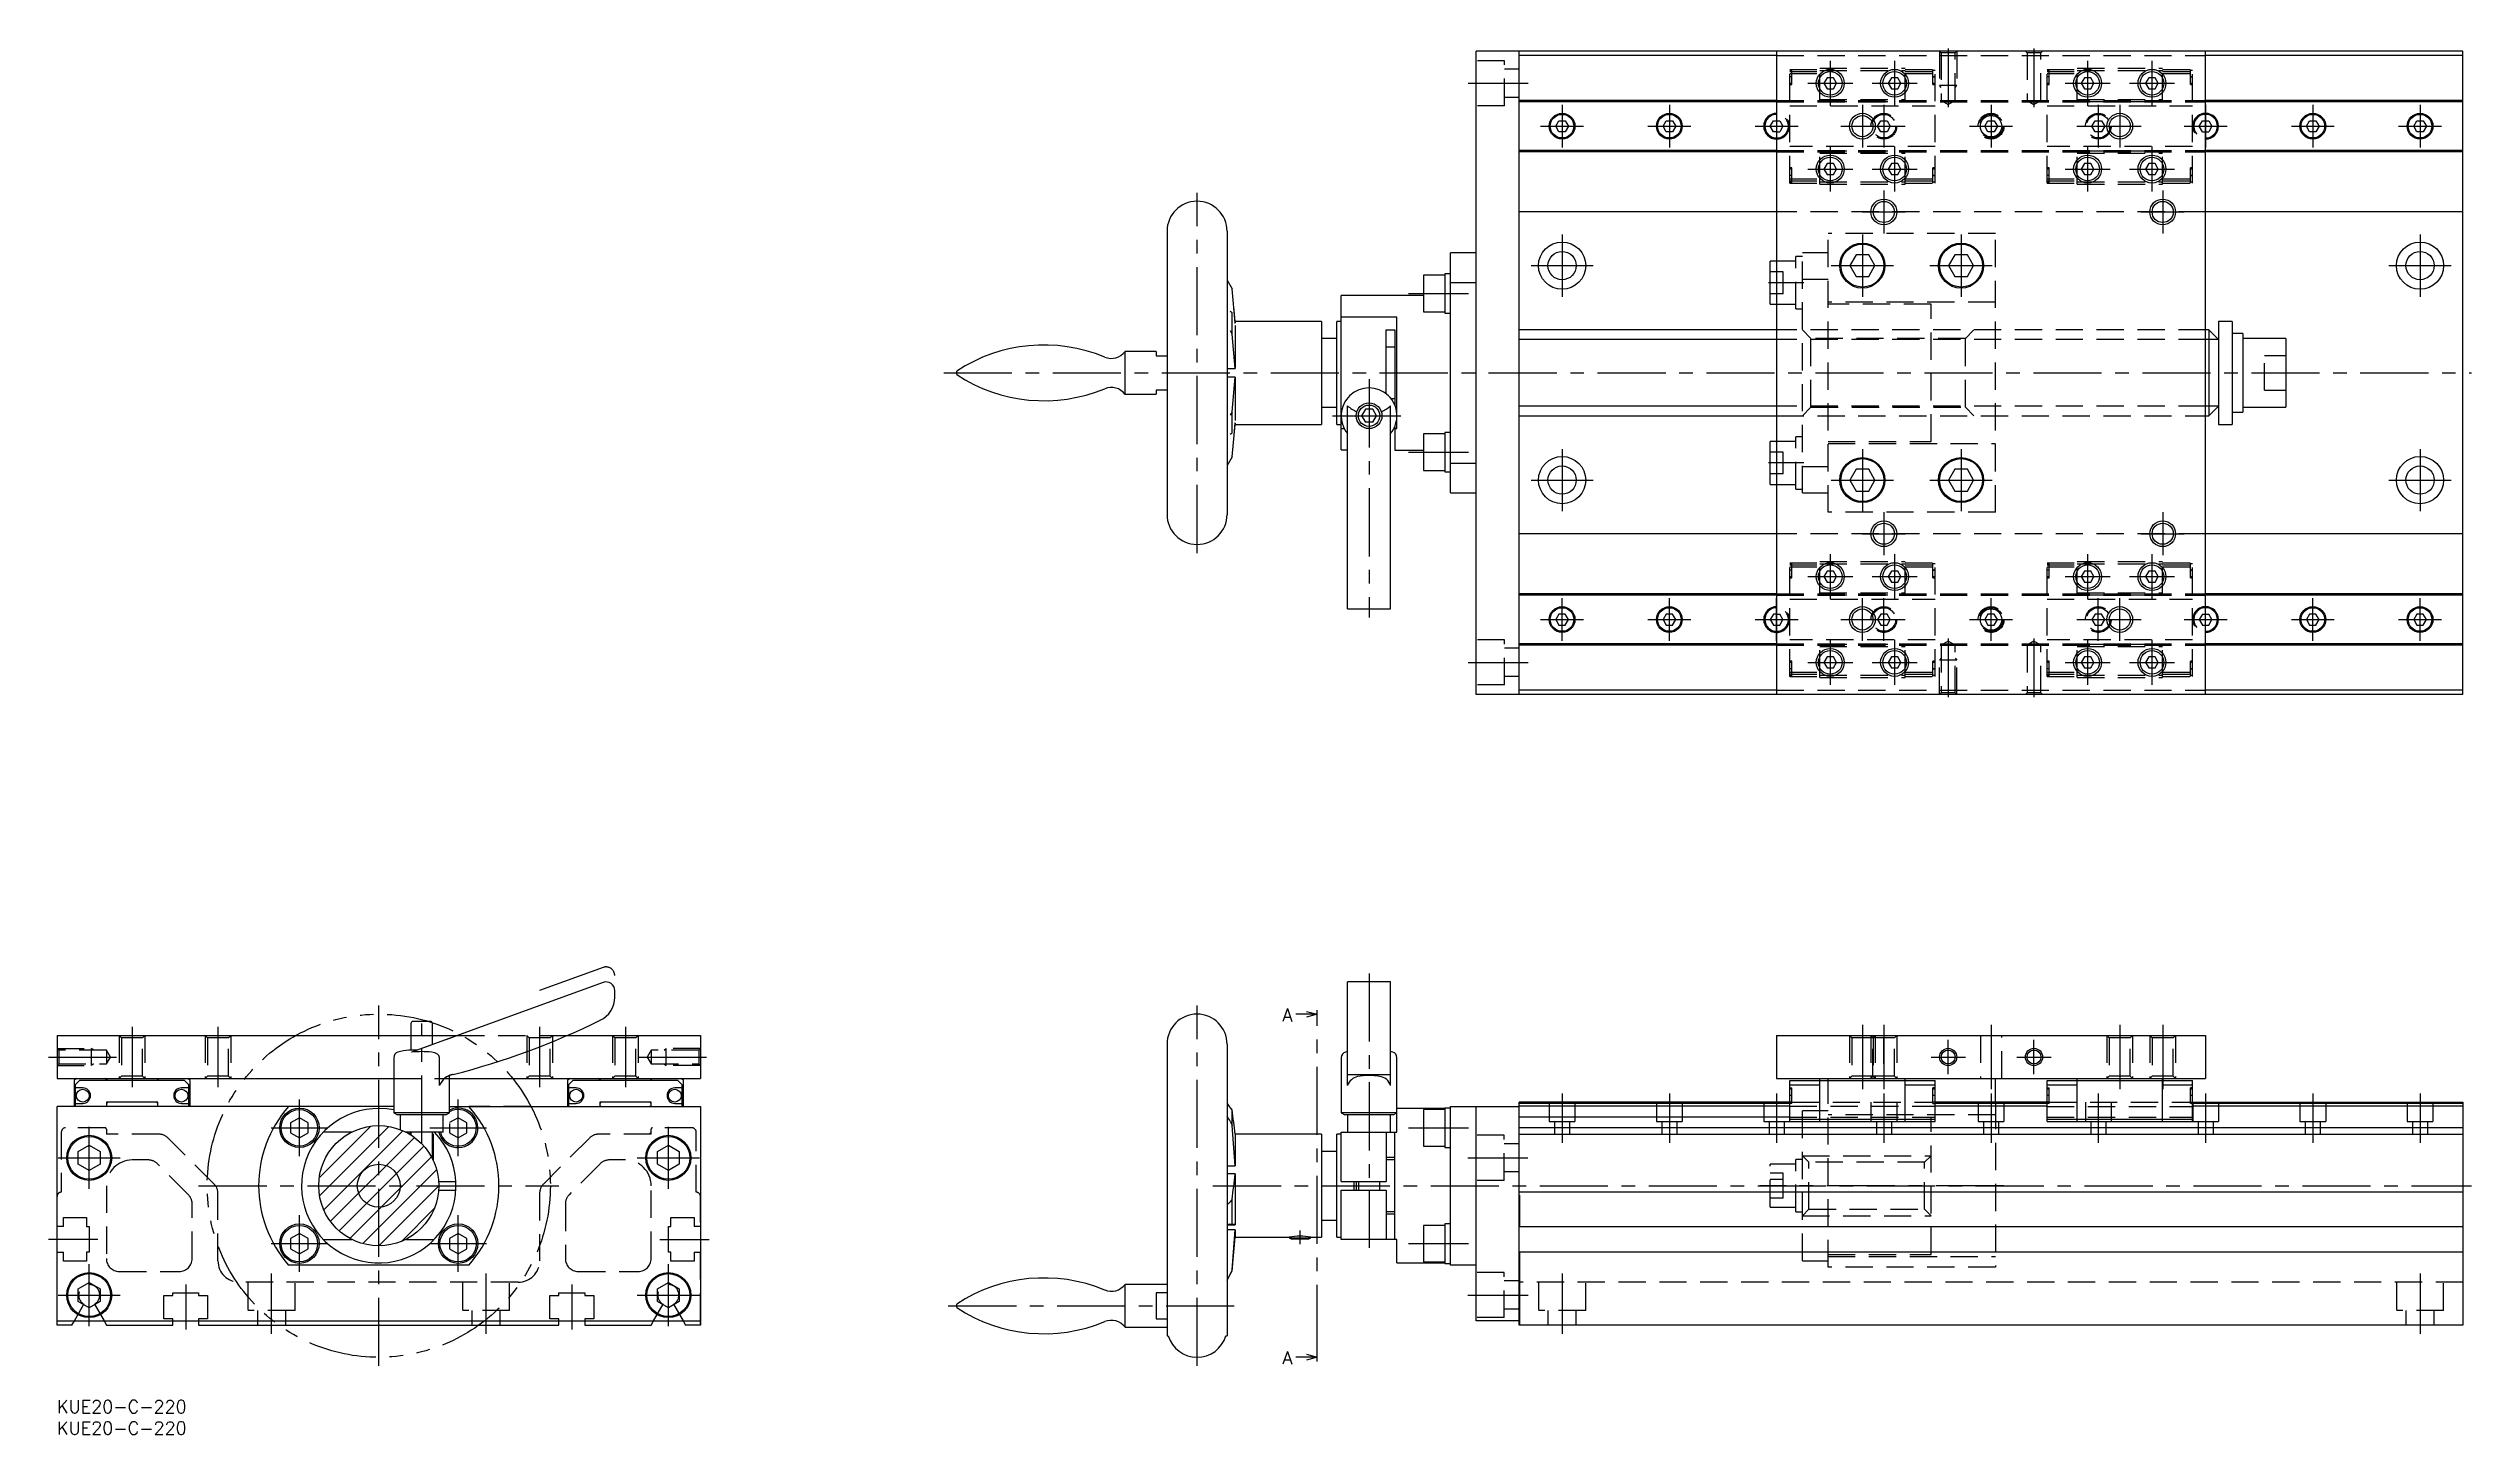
# Model space of a CAD drawing. Extents: x -2 to 563, y -8 to 315.
import ezdxf

# ---------------------------------------------------------------- set-up
doc = ezdxf.new("R2010")
doc.units = 0
doc.header["$LTSCALE"] = 0.5
for name, pattern in [('CENTER', [50.8, 31.75, -6.35, 6.35, -6.35]), ('DASHED', [19.05, 12.7, -6.35]), ('PHANTOM', [63.5, 31.75, -6.35, 6.35, -6.35, 6.35, -6.35])]:
    doc.linetypes.add(name, pattern=pattern)
for name, color, linetype in [('MSM_CENTER', 1, 'CENTER'), ('MSM_CONTINUOUS', 7, 'CONTINUOUS'), ('MSM_DASHED', 4, 'DASHED'), ('MSM_IMAGINARY', 6, 'PHANTOM'), ('MSM_NARROW', 5, 'CONTINUOUS'), ('MSM_PART_NUMBER', 7, 'CONTINUOUS')]:
    doc.layers.add(name, color=color, linetype=linetype)
doc.styles.get("Standard").update_dxf_attribs({"font": 'txt.shx', "height": 3, "bigfont": 'bigfont.shx'})

msp = doc.modelspace()

# ---------------------------------------------------------------- texts
at = {"layer": 'MSM_PART_NUMBER'}
for p in [(285.65, 88.31), (285.65, 8.38)]:
    msp.add_text('A', height=3, dxfattribs=at).set_placement(p)

# ---------------------------------------------------------------- blocks, each defined once
blk = doc.blocks.new('*U6')
at = {"layer": 'MSM_PART_NUMBER'}
blk.add_text('KUE20-C-220', height=3, dxfattribs=at).set_placement((0, -3))
blk = doc.blocks.new('*U7')
at = {"layer": 'MSM_PART_NUMBER'}
blk.add_text('KUE20-C-220', height=3, dxfattribs=at).set_placement((0, -8))

# ---------------------------------------------------------------- linework, layer by layer
at = {"layer": 'MSM_CENTER'}
for p, q in [((413.35, 312.23), (413.35, 301.73)), ((428.35, 312.23), (428.35, 301.73)), ((440.85, 315.1), (440.85, 301.42)), ((460.85, 315.1), (460.85, 301.42)), ((473.35, 312.23), (473.35, 301.73)), ((488.35, 312.23), (488.35, 301.73)), ((328.92, 306.98), (342.92, 306.98)), ((404.42, 308.48), (403.87, 308.48)), ((408.1, 306.98), (418.6, 306.98)), ((423.1, 306.98), (433.6, 306.98)), ((437.82, 308.48), (437.27, 308.48)), ((464.42, 308.48), (463.87, 308.48)), ((468.1, 306.98), (478.6, 306.98)), ((483.1, 306.98), (493.6, 306.98)), ((497.82, 308.48), (497.27, 308.48)), ((350.85, 301.98), (350.85, 291.98)), ((375.85, 301.98), (375.85, 291.98)), ((400.85, 301.98), (400.85, 291.98)), ((420.85, 301.98), (420.85, 291.98)), ((425.85, 301.98), (425.85, 291.98)), ((450.85, 301.98), (450.85, 291.98)), ((475.85, 301.98), (475.85, 291.98)), ((480.85, 301.98), (480.85, 291.98)), ((500.85, 301.98), (500.85, 291.98)), ((525.85, 301.98), (525.85, 291.98)), ((550.85, 301.98), (550.85, 291.98)), ((345.85, 296.98), (355.85, 296.98)), ((370.85, 296.98), (380.85, 296.98)), ((395.85, 296.98), (405.85, 296.98)), ((415.85, 296.98), (430.85, 296.98)), ((445.85, 296.98), (455.85, 296.98)), ((470.85, 296.98), (485.85, 296.98)), ((495.85, 296.98), (505.85, 296.98)), ((520.85, 296.98), (530.85, 296.98)), ((545.85, 296.98), (555.85, 296.98)), ((413.35, 292.23), (413.35, 281.73)), ((428.35, 292.23), (428.35, 281.73)), ((473.35, 292.23), (473.35, 281.73)), ((488.35, 292.23), (488.35, 281.73)), ((404.42, 285.48), (403.87, 285.48)), ((408.1, 286.98), (418.6, 286.98)), ((423.1, 286.98), (433.6, 286.98)), ((437.82, 285.48), (437.27, 285.48)), ((464.42, 285.48), (463.87, 285.48)), ((468.1, 286.98), (478.6, 286.98)), ((483.1, 286.98), (493.6, 286.98)), ((497.82, 285.48), (497.27, 285.48)), ((265.75, 197.48), (265.75, 281.48)), ((420.85, 276.98), (430.85, 276.98)), ((425.85, 281.98), (425.85, 271.98)), ((485.85, 276.98), (495.85, 276.98)), ((490.85, 281.98), (490.85, 271.98)), ((350.85, 271.73), (350.85, 257.23)), ((420.85, 271.73), (420.85, 257.23)), ((443.85, 271.73), (443.85, 257.23)), ((550.85, 271.73), (550.85, 257.23)), ((343.6, 264.48), (358.1, 264.48)), ((407.22, 260.48), (398.97, 260.48)), ((413.6, 264.48), (428.1, 264.48)), ((436.6, 264.48), (451.1, 264.48)), ((543.6, 264.48), (558.1, 264.48)), ((315.02, 257.98), (329.02, 257.98)), ((206.72, 239.48), (562.85, 239.48)), ((305.85, 237.98), (305.85, 182.48)), ((297.35, 229.48), (314.35, 229.48)), ((315.02, 220.98), (329.02, 220.98)), ((350.85, 221.73), (350.85, 207.23)), ((420.85, 221.73), (420.85, 207.23)), ((443.85, 221.73), (443.85, 207.23)), ((550.85, 221.73), (550.85, 207.23)), ((407.22, 218.48), (398.97, 218.48)), ((343.6, 214.48), (358.1, 214.48)), ((413.6, 214.48), (428.1, 214.48)), ((436.6, 214.48), (451.1, 214.48)), ((543.6, 214.48), (558.1, 214.48)), ((425.85, 206.98), (425.85, 196.98)), ((490.85, 206.98), (490.85, 196.98)), ((420.85, 201.98), (430.85, 201.98)), ((485.85, 201.98), (495.85, 201.98)), ((404.42, 193.48), (403.87, 193.48)), ((413.35, 197.23), (413.35, 186.73)), ((428.35, 197.23), (428.35, 186.73)), ((437.82, 193.48), (437.27, 193.48)), ((464.42, 193.48), (463.87, 193.48)), ((473.35, 197.23), (473.35, 186.73)), ((488.35, 197.23), (488.35, 186.73)), ((497.82, 193.48), (497.27, 193.48)), ((350.85, 176.98), (350.85, 186.98)), ((375.85, 176.98), (375.85, 186.98)), ((400.85, 176.98), (400.85, 186.98)), ((408.1, 191.98), (418.6, 191.98)), ((420.85, 176.98), (420.85, 186.98)), ((423.1, 191.98), (433.6, 191.98)), ((425.85, 176.98), (425.85, 186.98)), ((450.85, 176.98), (450.85, 186.98)), ((468.1, 191.98), (478.6, 191.98)), ((475.85, 176.98), (475.85, 186.98)), ((480.85, 176.98), (480.85, 186.98)), ((483.1, 191.98), (493.6, 191.98)), ((500.85, 176.98), (500.85, 186.98)), ((525.85, 176.98), (525.85, 186.98)), ((550.85, 176.98), (550.85, 186.98)), ((345.85, 181.98), (355.85, 181.98)), ((370.85, 181.98), (380.85, 181.98)), ((395.85, 181.98), (405.85, 181.98)), ((415.85, 181.98), (430.85, 181.98)), ((445.85, 181.98), (455.85, 181.98)), ((470.85, 181.98), (485.85, 181.98)), ((495.85, 181.98), (505.85, 181.98)), ((520.85, 181.98), (530.85, 181.98)), ((545.85, 181.98), (555.85, 181.98)), ((413.35, 177.23), (413.35, 166.73)), ((428.35, 177.23), (428.35, 166.73)), ((440.85, 177.53), (440.85, 163.86)), ((460.85, 177.53), (460.85, 163.86)), ((473.35, 177.23), (473.35, 166.73)), ((488.35, 177.23), (488.35, 166.73)), ((328.92, 171.98), (342.92, 171.98)), ((404.42, 170.48), (403.87, 170.48)), ((408.1, 171.98), (418.6, 171.98)), ((423.1, 171.98), (433.6, 171.98)), ((437.82, 170.48), (437.27, 170.48)), ((464.42, 170.48), (463.87, 170.48)), ((468.1, 171.98), (478.6, 171.98)), ((483.1, 171.98), (493.6, 171.98)), ((497.82, 170.48), (497.27, 170.48)), ((305.85, 99.5), (305.85, 35.5)), ((75, 8), (75, 92)), ((265.75, 8), (265.75, 92)), ((17.5, 87), (17.5, 73)), ((37.5, 87), (37.5, 73)), ((85, 59.8), (85, 87.8)), ((112.5, 87), (112.5, 73)), ((132.5, 87), (132.5, 73)), ((293.75, 11.04), (293.75, 88.96)), ((420.85, 87.5), (420.85, 72.5)), ((425.85, 87.5), (425.85, 72.5)), ((450.85, 87.5), (450.85, 72.5)), ((480.85, 87.5), (480.85, 72.5)), ((490.85, 87.5), (490.85, 72.5)), ((-2, 80), (14.44, 80)), ((135.56, 80), (152, 80)), ((436.85, 80), (444.85, 80)), ((440.85, 76), (440.85, 84)), ((456.85, 80), (464.85, 80)), ((460.85, 76), (460.85, 84)), ((56.5, 56.9), (56.5, 70.1)), ((93.5, 56.9), (93.5, 70.1)), ((350.85, 71.5), (350.85, 60)), ((375.85, 71.5), (375.85, 60)), ((400.85, 71.5), (400.85, 60)), ((404.42, 71), (403.87, 71)), ((425.85, 71.5), (425.85, 60)), ((437.82, 71), (437.27, 71)), ((450.85, 71.5), (450.85, 60)), ((464.42, 71), (463.87, 71)), ((475.85, 71.5), (475.85, 60)), ((497.82, 71), (497.27, 71)), ((500.85, 71.5), (500.85, 60)), ((525.85, 71.5), (525.85, 60)), ((550.85, 71.5), (550.85, 60)), ((7.5, 49.25), (7.5, 63.75)), ((49.9, 63.5), (63.1, 63.5)), ((86.9, 63.5), (100.1, 63.5)), ((142.5, 49.25), (142.5, 63.75)), ((315.02, 63.5), (329.02, 63.5)), ((0.25, 56.5), (14.75, 56.5)), ((135.25, 56.5), (149.75, 56.5)), ((328.85, 56.5), (342.85, 56.5)), ((33, 50), (117, 50)), ((269.45, 50), (562.85, 50)), ((453.85, 50), (396.97, 50)), ((56.5, 29.9), (56.5, 43.1)), ((93.5, 29.9), (93.5, 43.1)), ((9.5, 37.5), (-2, 37.5)), ((49.9, 36.5), (63.1, 36.5)), ((86.9, 36.5), (100.1, 36.5)), ((140.5, 37.5), (152, 37.5)), ((289.75, 36.37), (289.75, 39.53)), ((315.02, 36.5), (329.02, 36.5)), ((7.5, 17.25), (7.5, 31.75)), ((50, 15.5), (50, 29.5)), ((100, 15.5), (100, 29.5)), ((142.5, 17.25), (142.5, 31.75)), ((350.85, 29.5), (350.85, 15.5)), ((550.85, 29.5), (550.85, 15.5)), ((0.25, 24.5), (14.75, 24.5)), ((30, 27), (30, 16.5)), ((120, 27), (120, 16.5)), ((135.25, 24.5), (149.75, 24.5)), ((328.85, 24.5), (342.9, 24.5)), ((207.75, 22), (274.75, 22))]:
    msp.add_line(p, q, dxfattribs=at)
at = {"layer": 'MSM_CONTINUOUS'}
for p, q in [((330.85, 164.48), (330.85, 314.48)), ((340.85, 314.48), (330.85, 314.48)), ((340.85, 164.48), (340.85, 314.48)), ((340.85, 314.43), (340.9, 314.43)), ((400.85, 313.48), (340.85, 313.48)), ((560.85, 314.48), (340.9, 314.48)), ((340.9, 314.48), (340.9, 314.43)), ((400.85, 314.48), (400.85, 164.48)), ((500.85, 164.48), (500.85, 314.48)), ((560.85, 313.48), (500.85, 313.48)), ((560.85, 164.48), (560.85, 314.48)), ((412.61, 308.26), (411.87, 306.98)), ((411.87, 306.98), (412.61, 305.7)), ((414.09, 308.26), (412.61, 308.26)), ((412.61, 305.7), (414.09, 305.7)), ((414.83, 306.98), (414.09, 308.26)), ((414.09, 305.7), (414.83, 306.98)), ((427.61, 308.26), (426.87, 306.98)), ((426.87, 306.98), (427.61, 305.7)), ((429.09, 308.26), (427.61, 308.26)), ((427.61, 305.7), (429.09, 305.7)), ((429.83, 306.98), (429.09, 308.26)), ((429.09, 305.7), (429.83, 306.98)), ((472.61, 308.26), (471.87, 306.98)), ((471.87, 306.98), (472.61, 305.7)), ((474.09, 308.26), (472.61, 308.26)), ((472.61, 305.7), (474.09, 305.7)), ((474.83, 306.98), (474.09, 308.26)), ((474.09, 305.7), (474.83, 306.98)), ((487.61, 308.26), (486.87, 306.98)), ((486.87, 306.98), (487.61, 305.7)), ((489.09, 308.26), (487.61, 308.26)), ((487.61, 305.7), (489.09, 305.7)), ((489.83, 306.98), (489.09, 308.26)), ((489.09, 305.7), (489.83, 306.98)), ((400.85, 302.98), (340.85, 302.98)), ((400.85, 302.68), (340.85, 302.68)), ((560.85, 302.98), (500.85, 302.98)), ((560.8, 302.68), (500.85, 302.68)), ((560.8, 290.98), (560.8, 302.98)), ((349.37, 296.98), (350.11, 298.26)), ((350.11, 295.7), (349.37, 296.98)), ((350.11, 298.26), (351.59, 298.26)), ((351.59, 295.7), (350.11, 295.7)), ((351.59, 298.26), (352.33, 296.98)), ((352.33, 296.98), (351.59, 295.7)), ((374.37, 296.98), (375.11, 298.26)), ((375.11, 295.7), (374.37, 296.98)), ((375.11, 298.26), (376.59, 298.26)), ((376.59, 295.7), (375.11, 295.7)), ((376.59, 298.26), (377.33, 296.98)), ((377.33, 296.98), (376.59, 295.7)), ((399.37, 296.98), (400.11, 298.26)), ((400.11, 295.7), (399.37, 296.98)), ((400.11, 298.26), (400.85, 298.26)), ((400.85, 295.7), (400.11, 295.7)), ((449.37, 296.98), (450.11, 298.26)), ((450.11, 295.7), (449.37, 296.98)), ((450.11, 298.26), (451.59, 298.26)), ((451.59, 295.7), (450.11, 295.7)), ((451.59, 298.26), (452.33, 296.98)), ((452.33, 296.98), (451.59, 295.7)), ((500.85, 298.26), (501.59, 298.26)), ((500.85, 295.7), (501.59, 295.7)), ((501.59, 298.26), (502.33, 296.98)), ((502.33, 296.98), (501.59, 295.7)), ((524.37, 296.98), (525.11, 298.26)), ((525.11, 295.7), (524.37, 296.98)), ((525.11, 298.26), (526.59, 298.26)), ((526.59, 295.7), (525.11, 295.7)), ((526.59, 298.26), (527.33, 296.98)), ((527.33, 296.98), (526.59, 295.7)), ((549.37, 296.98), (550.11, 298.26)), ((550.11, 295.7), (549.37, 296.98)), ((550.11, 298.26), (551.59, 298.26)), ((551.59, 295.7), (550.11, 295.7)), ((551.59, 298.26), (552.33, 296.98)), ((552.33, 296.98), (551.59, 295.7)), ((400.85, 291.28), (340.85, 291.28)), ((400.85, 290.98), (340.85, 290.98)), ((412.61, 288.26), (411.87, 286.98)), ((414.09, 288.26), (412.61, 288.26)), ((414.83, 286.98), (414.09, 288.26)), ((427.61, 288.26), (426.87, 286.98)), ((429.09, 288.26), (427.61, 288.26)), ((429.83, 286.98), (429.09, 288.26)), ((472.61, 288.26), (471.87, 286.98)), ((474.09, 288.26), (472.61, 288.26)), ((474.83, 286.98), (474.09, 288.26)), ((487.61, 288.26), (486.87, 286.98)), ((489.09, 288.26), (487.61, 288.26)), ((489.83, 286.98), (489.09, 288.26)), ((560.8, 291.28), (500.85, 291.28)), ((560.8, 290.98), (500.85, 290.98)), ((411.87, 286.98), (412.61, 285.7)), ((412.61, 285.7), (414.09, 285.7)), ((414.09, 285.7), (414.83, 286.98)), ((426.87, 286.98), (427.61, 285.7)), ((427.61, 285.7), (429.09, 285.7)), ((429.09, 285.7), (429.83, 286.98)), ((471.87, 286.98), (472.61, 285.7)), ((472.61, 285.7), (474.09, 285.7)), ((474.09, 285.7), (474.83, 286.98)), ((486.87, 286.98), (487.61, 285.7)), ((487.61, 285.7), (489.09, 285.7)), ((489.09, 285.7), (489.83, 286.98)), ((400.85, 276.98), (340.85, 276.98)), ((560.85, 276.98), (500.85, 276.98)), ((258.75, 272.48), (258.75, 206.48)), ((272.75, 272.48), (272.75, 206.48)), ((330.85, 267.48), (324.85, 267.48)), ((324.85, 211.48), (324.85, 267.48)), ((419.38, 267.02), (417.92, 264.48)), ((422.32, 267.02), (419.38, 267.02)), ((423.78, 264.48), (422.32, 267.02)), ((442.38, 267.02), (440.92, 264.48)), ((445.32, 267.02), (442.38, 267.02)), ((446.78, 264.48), (445.32, 267.02)), ((272.75, 261.08), (273.93, 259.08)), ((318.55, 262.23), (318.55, 253.73)), ((323.55, 262.23), (318.55, 262.23)), ((323.55, 262.58), (323.55, 253.38)), ((324.85, 262.58), (323.55, 262.58)), ((330.85, 260.49), (324.85, 260.49)), ((399.35, 255.48), (399.35, 265.48)), ((400.85, 265.48), (399.35, 265.48)), ((417.92, 264.48), (419.38, 261.94)), ((419.38, 261.94), (422.32, 261.94)), ((422.32, 261.94), (423.78, 264.48)), ((440.92, 264.48), (442.38, 261.94)), ((442.38, 261.94), (445.32, 261.94)), ((445.32, 261.94), (446.78, 264.48)), ((274.61, 251.16), (273.93, 259.08)), ((274.61, 251.48), (274.32, 254.85)), ((299.35, 221.5), (299.35, 257.48)), ((318.55, 257.48), (299.35, 257.48)), ((399.35, 255.48), (400.85, 255.48)), ((273.93, 253.49), (273.44, 253.79)), ((273.44, 249.35), (273.93, 248.52)), ((273.93, 248.52), (273.93, 253.49)), ((274.48, 251.16), (274.61, 251.16)), ((294.75, 251.48), (274.61, 251.48)), ((274.61, 251.48), (274.61, 251.16)), ((274.61, 250.54), (274.61, 240.48)), ((294.75, 251.48), (294.75, 227.48)), ((298.35, 227.48), (298.35, 251.48)), ((299.35, 251.48), (298.35, 251.48)), ((312.35, 252.43), (299.35, 252.43)), ((309.85, 234.6), (309.85, 249.48)), ((309.85, 249.48), (311.85, 249.48)), ((311.85, 249.48), (311.85, 231.98)), ((312.35, 226.53), (312.35, 252.43)), ((318.55, 253.73), (323.55, 253.73)), ((323.55, 253.38), (324.85, 253.38)), ((400.85, 249.48), (340.85, 249.48)), ((501.6, 249.48), (500.85, 249.48)), ((503.85, 247.23), (501.6, 249.48)), ((501.6, 249.48), (501.6, 229.48)), ((503.85, 251.48), (503.85, 227.48)), ((507.05, 251.48), (503.85, 251.48)), ((507.05, 251.48), (507.05, 227.48)), ((509.55, 248.68), (507.05, 248.68)), ((509.55, 248.68), (509.55, 230.28)), ((248.96, 234.48), (248.96, 244.48)), ((256.25, 244.48), (248.96, 244.48)), ((256.25, 244.48), (256.25, 243.48)), ((256.25, 243.48), (258.75, 243.48)), ((274.61, 240.48), (273.93, 248.52)), ((298.35, 247.48), (294.75, 247.48)), ((311.85, 245.48), (309.85, 245.48)), ((519.55, 247.48), (509.55, 247.48)), ((519.55, 247.48), (519.55, 231.48)), ((209.75, 239.06), (209.75, 239.9)), ((272.75, 240.48), (274.61, 240.48)), ((274.61, 238.47), (272.75, 238.47)), ((273.93, 230.43), (274.61, 238.47)), ((274.61, 238.47), (274.61, 228.41)), ((248.96, 234.48), (256.25, 234.48)), ((256.25, 235.48), (256.25, 234.48)), ((258.75, 235.48), (256.25, 235.48)), ((300.85, 184.48), (300.85, 231.81)), ((310.85, 184.48), (310.85, 231.81)), ((310.97, 233.48), (311.85, 233.48)), ((501.6, 229.48), (503.85, 231.73)), ((273.93, 230.43), (273.44, 229.6)), ((273.93, 225.47), (273.93, 230.43)), ((273.93, 219.88), (274.61, 227.48)), ((274.32, 224.11), (274.61, 227.79)), ((274.61, 227.79), (274.48, 227.79)), ((274.61, 227.79), (274.61, 227.48)), ((274.61, 227.48), (294.75, 227.48)), ((294.75, 231.48), (298.35, 231.48)), ((298.35, 227.48), (299.35, 227.48)), ((299.35, 226.53), (300.06, 226.53)), ((304.98, 230.98), (304.12, 229.48)), ((304.12, 229.48), (304.98, 227.98)), ((306.72, 230.98), (304.98, 230.98)), ((306.72, 227.98), (304.98, 227.98)), ((307.58, 229.48), (306.72, 230.98)), ((306.72, 227.98), (307.58, 229.48)), ((311.85, 226.98), (311.85, 221.48)), ((311.85, 226.53), (312.35, 226.53)), ((340.85, 229.48), (400.85, 229.48)), ((500.85, 229.48), (501.6, 229.48)), ((503.85, 227.48), (507.05, 227.48)), ((507.05, 230.28), (509.55, 230.28)), ((509.55, 231.48), (519.55, 231.48)), ((273.44, 225.16), (273.93, 225.47)), ((299.35, 221.5), (300.85, 221.5)), ((311.85, 221.48), (318.55, 221.48)), ((318.55, 225.23), (318.55, 216.73)), ((323.55, 225.23), (318.55, 225.23)), ((323.55, 225.58), (323.55, 216.38)), ((324.85, 225.58), (323.55, 225.58)), ((399.35, 213.48), (399.35, 223.48)), ((400.85, 223.48), (399.35, 223.48)), ((273.93, 219.88), (272.75, 217.88)), ((318.55, 216.73), (323.55, 216.73)), ((323.55, 216.38), (324.85, 216.38)), ((324.85, 218.46), (330.85, 218.46)), ((419.38, 217.02), (417.92, 214.48)), ((422.32, 217.02), (419.38, 217.02)), ((423.78, 214.48), (422.32, 217.02)), ((442.38, 217.02), (440.92, 214.48)), ((445.32, 217.02), (442.38, 217.02)), ((446.78, 214.48), (445.32, 217.02)), ((324.85, 211.48), (330.85, 211.48)), ((399.35, 213.48), (400.85, 213.48)), ((417.92, 214.48), (419.38, 211.94)), ((419.38, 211.94), (422.32, 211.94)), ((422.32, 211.94), (423.78, 214.48)), ((440.92, 214.48), (442.38, 211.94)), ((442.38, 211.94), (445.32, 211.94)), ((445.32, 211.94), (446.78, 214.48)), ((400.85, 201.98), (340.85, 201.98)), ((560.85, 201.98), (500.85, 201.98)), ((412.61, 193.26), (411.87, 191.98)), ((414.09, 193.26), (412.61, 193.26)), ((414.83, 191.98), (414.09, 193.26)), ((427.61, 193.26), (426.87, 191.98)), ((429.09, 193.26), (427.61, 193.26)), ((429.83, 191.98), (429.09, 193.26)), ((472.61, 193.26), (471.87, 191.98)), ((474.09, 193.26), (472.61, 193.26)), ((474.83, 191.98), (474.09, 193.26)), ((487.61, 193.26), (486.87, 191.98)), ((489.09, 193.26), (487.61, 193.26)), ((489.83, 191.98), (489.09, 193.26)), ((400.85, 187.98), (340.85, 187.98)), ((400.85, 187.68), (340.85, 187.68)), ((411.87, 191.98), (412.61, 190.7)), ((412.61, 190.7), (414.09, 190.7)), ((414.09, 190.7), (414.83, 191.98)), ((426.87, 191.98), (427.61, 190.7)), ((427.61, 190.7), (429.09, 190.7)), ((429.09, 190.7), (429.83, 191.98)), ((471.87, 191.98), (472.61, 190.7)), ((472.61, 190.7), (474.09, 190.7)), ((474.09, 190.7), (474.83, 191.98)), ((486.87, 191.98), (487.61, 190.7)), ((487.61, 190.7), (489.09, 190.7)), ((489.09, 190.7), (489.83, 191.98)), ((560.8, 187.98), (500.85, 187.98)), ((560.8, 187.68), (500.85, 187.68)), ((560.8, 175.98), (560.8, 187.98)), ((300.85, 184.48), (310.85, 184.48)), ((350.11, 183.26), (349.37, 181.98)), ((349.37, 181.98), (350.11, 180.7)), ((351.59, 183.26), (350.11, 183.26)), ((352.33, 181.98), (351.59, 183.26)), ((351.59, 180.7), (352.33, 181.98)), ((375.11, 183.26), (374.37, 181.98)), ((374.37, 181.98), (375.11, 180.7)), ((376.59, 183.26), (375.11, 183.26)), ((377.33, 181.98), (376.59, 183.26)), ((376.59, 180.7), (377.33, 181.98)), ((400.11, 183.26), (399.37, 181.98)), ((399.37, 181.98), (400.11, 180.7)), ((400.85, 183.26), (400.11, 183.26)), ((450.11, 183.26), (449.37, 181.98)), ((449.37, 181.98), (450.11, 180.7)), ((451.59, 183.26), (450.11, 183.26)), ((452.33, 181.98), (451.59, 183.26)), ((451.59, 180.7), (452.33, 181.98)), ((500.85, 183.26), (501.59, 183.26)), ((502.33, 181.98), (501.59, 183.26)), ((501.59, 180.7), (502.33, 181.98)), ((525.11, 183.26), (524.37, 181.98)), ((524.37, 181.98), (525.11, 180.7)), ((526.59, 183.26), (525.11, 183.26)), ((527.33, 181.98), (526.59, 183.26)), ((526.59, 180.7), (527.33, 181.98)), ((550.11, 183.26), (549.37, 181.98)), ((549.37, 181.98), (550.11, 180.7)), ((551.59, 183.26), (550.11, 183.26)), ((552.33, 181.98), (551.59, 183.26)), ((551.59, 180.7), (552.33, 181.98)), ((400.85, 176.28), (340.85, 176.28)), ((400.85, 175.98), (340.85, 175.98)), ((350.11, 180.7), (351.59, 180.7)), ((375.11, 180.7), (376.59, 180.7)), ((400.11, 180.7), (400.85, 180.7)), ((450.11, 180.7), (451.59, 180.7)), ((500.85, 180.7), (501.59, 180.7)), ((560.8, 176.28), (500.85, 176.28)), ((560.85, 175.98), (500.85, 175.98)), ((525.11, 180.7), (526.59, 180.7)), ((550.11, 180.7), (551.59, 180.7)), ((412.61, 173.26), (411.87, 171.98)), ((411.87, 171.98), (412.61, 170.7)), ((414.09, 173.26), (412.61, 173.26)), ((412.61, 170.7), (414.09, 170.7)), ((414.83, 171.98), (414.09, 173.26)), ((414.09, 170.7), (414.83, 171.98)), ((427.61, 173.26), (426.87, 171.98)), ((426.87, 171.98), (427.61, 170.7)), ((429.09, 173.26), (427.61, 173.26)), ((427.61, 170.7), (429.09, 170.7)), ((429.83, 171.98), (429.09, 173.26)), ((429.09, 170.7), (429.83, 171.98)), ((472.61, 173.26), (471.87, 171.98)), ((471.87, 171.98), (472.61, 170.7)), ((474.09, 173.26), (472.61, 173.26)), ((472.61, 170.7), (474.09, 170.7)), ((474.83, 171.98), (474.09, 173.26)), ((474.09, 170.7), (474.83, 171.98)), ((487.61, 173.26), (486.87, 171.98)), ((486.87, 171.98), (487.61, 170.7)), ((489.09, 173.26), (487.61, 173.26)), ((487.61, 170.7), (489.09, 170.7)), ((489.83, 171.98), (489.09, 173.26)), ((489.09, 170.7), (489.83, 171.98)), ((340.85, 164.48), (330.85, 164.48)), ((400.85, 165.48), (340.85, 165.48)), ((340.9, 164.53), (340.85, 164.53)), ((340.9, 164.53), (340.9, 164.48)), ((560.85, 164.48), (340.9, 164.48)), ((560.85, 165.48), (500.85, 165.48)), ((127.32, 97.38), (82.66, 81.13)), ((300.85, 73.36), (300.85, 97.5)), ((310.85, 97.5), (300.85, 97.5)), ((310.85, 73.36), (310.85, 97.5)), ((130, 93.95), (130, 95.5)), ((0, 85), (82.5, 85)), ((0, 85), (0, 75)), ((82.5, 87.8), (82.5, 81.62)), ((87, 88.3), (83, 88.3)), ((87.5, 82.89), (87.5, 87.8)), ((87.5, 85), (93.31, 85)), ((118.89, 85), (150, 85)), ((150, 85), (150, 75)), ((400.85, 85), (400.85, 75)), ((400.85, 85), (500.85, 85)), ((500.85, 85), (500.85, 75)), ((78.5, 79.87), (78.5, 67)), ((84.03, 81.62), (82, 81.62)), ((89.15, 73.36), (89.15, 79.87)), ((258.75, 83), (258.75, 15)), ((272.75, 83), (272.75, 15)), ((299.35, 79.87), (299.35, 67)), ((312.35, 62.5), (312.35, 79.87)), ((0, 75), (78.5, 75)), ((4.5, 75), (4, 74.5)), ((4, 74.5), (4, 68.5)), ((5.25, 74.5), (4.25, 73.5)), ((4.25, 73.5), (4.25, 68.5)), ((29.75, 74.5), (5.25, 74.5)), ((11.75, 74.5), (11.25, 75)), ((23.75, 75), (23.25, 74.5)), ((30.75, 73.5), (29.75, 74.5)), ((31, 74.5), (30.5, 75)), ((30.75, 68.5), (30.75, 73.5)), ((31, 68.5), (31, 74.5)), ((91.5, 67), (91.5, 75.7)), ((91.5, 75), (150, 75)), ((119.5, 75), (119, 74.5)), ((119, 74.5), (119, 68.5)), ((120.25, 74.5), (119.25, 73.5)), ((119.25, 73.5), (119.25, 68.5)), ((144.75, 74.5), (120.25, 74.5)), ((126.75, 74.5), (126.25, 75)), ((138.75, 75), (138.25, 74.5)), ((145.75, 73.5), (144.75, 74.5)), ((146, 74.5), (145.5, 75)), ((145.75, 68.5), (145.75, 73.5)), ((146, 68.5), (146, 74.5)), ((300.85, 75.92), (310.85, 75.92)), ((400.85, 75), (500.85, 75)), ((403.9, 74.5), (437.8, 74.5)), ((403.9, 65), (403.9, 74.5)), ((403.9, 73.5), (410.9, 73.5)), ((410.9, 65), (410.9, 75)), ((430.8, 65), (430.8, 75)), ((430.8, 73.5), (437.8, 73.5)), ((437.8, 65), (437.8, 74.5)), ((451.85, 69.5), (451.85, 75)), ((463.9, 65), (463.9, 74.5)), ((463.9, 74.5), (497.8, 74.5)), ((463.9, 73.5), (470.9, 73.5)), ((470.9, 65), (470.9, 75)), ((490.8, 65), (490.8, 75)), ((490.8, 73.5), (497.8, 73.5)), ((497.8, 65), (497.8, 74.5)), ((0, 17.5), (0, 68.5)), ((78.5, 68.5), (0, 68.5)), ((6, 72.8), (4.25, 72.8)), ((4.25, 69.2), (6, 69.2)), ((23.5, 69.5), (11.5, 69.5)), ((11.8, 69.5), (11.5, 69.2)), ((11.5, 69.5), (11.5, 68.55)), ((23.5, 69.2), (23.2, 69.5)), ((23.5, 68.55), (23.5, 69.5)), ((30.75, 72.8), (29, 72.8)), ((29, 69.2), (30.75, 69.2)), ((91.5, 68.5), (150, 68.5)), ((121, 72.8), (119.25, 72.8)), ((119.25, 69.2), (121, 69.2)), ((138.5, 69.5), (126.5, 69.5)), ((126.8, 69.5), (126.5, 69.2)), ((126.5, 69.5), (126.5, 68.55)), ((138.5, 69.2), (138.2, 69.5)), ((138.5, 68.55), (138.5, 69.5)), ((145.75, 72.8), (144, 72.8)), ((144, 69.2), (145.75, 69.2)), ((150, 68.5), (150, 17.5)), ((273.93, 67.67), (273.44, 68.26)), ((323.55, 68), (312.35, 68)), ((324.85, 68.1), (323.55, 68.1)), ((323.55, 68.1), (323.55, 58.9)), ((324.85, 31.5), (324.85, 68.5)), ((324.85, 68.5), (340.85, 68.5)), ((330.85, 18.5), (330.85, 68.5)), ((340.85, 17.5), (340.85, 69.5)), ((404.4, 69.5), (340.85, 69.5)), ((404.4, 69.2), (340.85, 69.2)), ((403.9, 68.55), (340.85, 68.55)), ((403.9, 72.8), (404.4, 72.8)), ((404.4, 72.5), (403.9, 72.5)), ((404.4, 69.2), (403.9, 69.2)), ((404.4, 69.2), (404.4, 72.8)), ((437.3, 69.2), (437.3, 72.8)), ((437.8, 72.8), (437.3, 72.8)), ((437.8, 72.5), (437.3, 72.5)), ((464.4, 69.5), (437.3, 69.5)), ((437.3, 69.2), (437.8, 69.2)), ((463.9, 69.2), (437.8, 69.2)), ((463.9, 68.55), (437.8, 68.55)), ((463.9, 72.8), (464.4, 72.8)), ((464.4, 72.5), (463.9, 72.5)), ((464.4, 69.2), (463.9, 69.2)), ((464.4, 69.2), (464.4, 72.8)), ((497.8, 72.8), (497.3, 72.8)), ((497.3, 69.2), (497.3, 72.8)), ((497.8, 72.5), (497.3, 72.5)), ((497.3, 69.5), (560.85, 69.5)), ((560.85, 69.2), (497.3, 69.2)), ((560.85, 68.55), (497.8, 68.55)), ((560.85, 69.5), (560.85, 17.5)), ((56.5, 65.86), (54.46, 64.68)), ((54.46, 64.68), (54.46, 62.32)), ((54.46, 62.32), (56.5, 61.14)), ((58.54, 64.68), (56.5, 65.86)), ((56.5, 61.14), (58.54, 62.32)), ((58.54, 62.32), (58.54, 64.68)), ((68.7, 62.5), (62.05, 62.5)), ((78.5, 67), (79.37, 66.5)), ((91.5, 67), (78.5, 67)), ((90.63, 66.5), (79.37, 66.5)), ((80, 66.5), (80, 63.08)), ((90, 62.5), (81.3, 62.5)), ((90, 62.5), (90, 66.5)), ((90.63, 66.5), (91.5, 67)), ((91.46, 64.48), (91.46, 62.32)), ((91.46, 62.32), (93.5, 61.14)), ((93.5, 65.86), (91.5, 64.7)), ((95.54, 64.68), (93.5, 65.86)), ((93.5, 61.14), (95.54, 62.32)), ((95.54, 62.32), (95.54, 64.68)), ((273.44, 65.03), (273.93, 64.06)), ((273.93, 64.06), (273.93, 67.67)), ((274.61, 54.65), (273.93, 64.06)), ((299.35, 67), (300.22, 66.5)), ((312.35, 67), (299.35, 67)), ((299.35, 51), (299.35, 62.5)), ((299.35, 62.5), (312.35, 62.5)), ((311.48, 66.5), (300.22, 66.5)), ((300.85, 66.5), (300.85, 62.5)), ((309.85, 62.5), (309.85, 51)), ((310.85, 62.5), (310.85, 66.5)), ((311.48, 66.5), (312.35, 67)), ((311.85, 37.5), (311.85, 62.5)), ((323.55, 67.75), (318.55, 67.75)), ((318.55, 67.75), (318.55, 59.25)), ((403.9, 65.95), (340.85, 65.95)), ((560.85, 63.5), (340.85, 63.5)), ((403.9, 65.5), (437.8, 65.5)), ((403.9, 65), (437.8, 65)), ((463.9, 65.5), (497.8, 65.5)), ((463.9, 65), (497.8, 65)), ((4.96, 57.97), (7.5, 59.43)), ((4.96, 55.03), (4.96, 57.97)), ((7.5, 59.43), (10.04, 57.97)), ((10.04, 57.97), (10.04, 55.03)), ((139.96, 57.97), (142.5, 59.43)), ((139.96, 55.03), (139.96, 57.97)), ((142.5, 59.43), (145.04, 57.97)), ((145.04, 57.97), (145.04, 55.03)), ((294.75, 62), (274.61, 62)), ((274.61, 61.96), (274.61, 54.65)), ((294.75, 62), (294.75, 38)), ((298.35, 58), (294.75, 58)), ((298.35, 38), (298.35, 62)), ((299.35, 62), (298.35, 62)), ((309.85, 56.63), (311.85, 56.63)), ((318.55, 59.25), (323.55, 59.25)), ((323.55, 58.9), (324.85, 58.9)), ((340.85, 62), (560.85, 62)), ((7.5, 53.57), (4.96, 55.03)), ((10.04, 55.03), (7.5, 53.57)), ((88.96, 51), (92.97, 51)), ((142.5, 53.57), (139.96, 55.03)), ((145.04, 55.03), (142.5, 53.57)), ((272.75, 54.65), (274.61, 54.65)), ((274.61, 52.74), (272.75, 52.74)), ((274.61, 52.74), (274.61, 40.92)), ((299.35, 51), (309.85, 51)), ((302.35, 49), (302.35, 51)), ((302.85, 51), (302.85, 49)), ((303.35, 51), (303.35, 49)), ((308.35, 49), (308.35, 51)), ((311.85, 56), (309.85, 56)), ((88.96, 49), (92.97, 49)), ((273.93, 46.86), (273.44, 46.25)), ((273.93, 41.02), (273.93, 46.86)), ((299.35, 37.5), (299.35, 49)), ((299.35, 49), (309.85, 49)), ((309.85, 49), (309.85, 37.5)), ((560.85, 48.5), (340.85, 48.5)), ((340.9, 47.81), (340.85, 47.81)), ((340.9, 47.81), (340.9, 40.5)), ((274.61, 39.74), (272.75, 39.74)), ((272.91, 40.92), (274.61, 40.92)), ((273.42, 41.03), (273.93, 41.02)), ((273.93, 30.39), (274.61, 39.74)), ((274.61, 39.74), (274.61, 38)), ((294.75, 42), (298.35, 42)), ((309.85, 44), (311.85, 44)), ((311.85, 43.37), (309.85, 43.37)), ((323.55, 40.75), (318.55, 40.75)), ((318.55, 40.75), (318.55, 32.25)), ((324.85, 41.1), (323.55, 41.1)), ((323.55, 41.1), (323.55, 31.9)), ((340.85, 40.5), (560.85, 40.5)), ((56.5, 38.86), (54.46, 37.68)), ((54.46, 37.68), (54.46, 35.32)), ((54.46, 35.32), (56.5, 34.14)), ((58.54, 37.68), (56.5, 38.86)), ((56.5, 34.14), (58.54, 35.32)), ((58.54, 35.32), (58.54, 37.68)), ((62.05, 37.5), (68.7, 37.5)), ((81.3, 37.5), (87.95, 37.5)), ((93.5, 38.86), (91.46, 37.68)), ((91.46, 37.68), (91.46, 35.32)), ((91.46, 35.32), (93.5, 34.14)), ((95.54, 37.68), (93.5, 38.86)), ((93.5, 34.14), (95.54, 35.32)), ((95.54, 35.32), (95.54, 37.68)), ((273.93, 30.15), (274.61, 38)), ((274.61, 38), (287.25, 38)), ((287.25, 38), (287.25, 37.86)), ((287.25, 37.86), (287.69, 37.6)), ((287.25, 37.86), (292.25, 37.86)), ((287.69, 37.6), (291.8, 37.6)), ((291.8, 37.6), (292.25, 37.86)), ((292.24, 38), (294.75, 38)), ((292.25, 37.86), (292.25, 38)), ((298.35, 38), (299.35, 38)), ((312.35, 37.5), (299.35, 37.5)), ((312.35, 32), (312.35, 37.5)), ((560.85, 34.5), (340.85, 34.5)), ((340.9, 34.5), (340.9, 17.5)), ((96.02, 31.5), (53.98, 31.5)), ((273.44, 29.43), (272.75, 28.1)), ((273.93, 30.39), (273.44, 29.43)), ((273.93, 30.15), (273.93, 30.39)), ((312.35, 32), (323.55, 32)), ((318.55, 32.25), (323.55, 32.25)), ((323.55, 31.9), (324.85, 31.9)), ((330.85, 31.5), (324.85, 31.5)), ((4.96, 25.97), (7.5, 27.43)), ((4.96, 23.03), (4.96, 25.97)), ((7.5, 21.57), (4.96, 23.03)), ((7.5, 27.43), (10.04, 25.97)), ((10.04, 23.03), (7.5, 21.57)), ((10.04, 25.97), (10.04, 23.03)), ((139.96, 25.97), (142.5, 27.43)), ((139.96, 23.03), (139.96, 25.97)), ((142.5, 21.57), (139.96, 23.03)), ((142.5, 27.43), (145.04, 25.97)), ((145.04, 23.03), (142.5, 21.57)), ((145.04, 25.97), (145.04, 23.03)), ((258.75, 27), (248.96, 27)), ((248.96, 17), (248.96, 27)), ((256.25, 25), (256.25, 19)), ((258.75, 25), (256.25, 25)), ((0, 18.5), (150, 18.5)), ((3.46, 17.5), (0, 17.5)), ((0.05, 17.5), (0.05, 18.5)), ((3.46, 17.5), (4.04, 18.5)), ((10.96, 18.5), (11.54, 17.5)), ((11.54, 17.5), (27, 17.5)), ((27, 17.5), (27, 18.5)), ((33, 18.5), (33, 17.5)), ((33, 17.5), (117, 17.5)), ((117, 17.5), (117, 18.5)), ((123, 18.5), (123, 17.5)), ((123, 17.5), (138.46, 17.5)), ((138.46, 17.5), (139.04, 18.5)), ((145.96, 18.5), (146.54, 17.5)), ((150, 17.5), (146.54, 17.5)), ((149.95, 18.5), (149.95, 17.5)), ((209.75, 21.58), (209.75, 22.42)), ((248.96, 17), (258.75, 17)), ((256.25, 19), (258.75, 19)), ((340.85, 18.5), (330.85, 18.5)), ((560.85, 17.5), (340.85, 17.5)), ((258.75, 15), (259.04, 15)), ((272.46, 15), (272.75, 15))]:
    msp.add_line(p, q, dxfattribs=at)
for centre, radius in [((413.35, 306.98), 3.25), ((413.35, 306.98), 2.75), ((428.35, 306.98), 3.25), ((428.35, 306.98), 2.75), ((473.35, 306.98), 3.25), ((473.35, 306.98), 2.75), ((488.35, 306.98), 3.25), ((488.35, 306.98), 2.75), ((350.85, 296.98), 3), ((350.85, 296.98), 2.75), ((375.85, 296.98), 3), ((375.85, 296.98), 2.75), ((420.85, 296.98), 2.46), ((450.85, 296.98), 2.5), ((480.85, 296.98), 2.46), ((525.85, 296.98), 3), ((525.85, 296.98), 2.75), ((550.85, 296.98), 3), ((550.85, 296.98), 2.75), ((413.35, 286.98), 3.25), ((413.35, 286.98), 2.75), ((428.35, 286.98), 3.25), ((428.35, 286.98), 2.75), ((473.35, 286.98), 3.25), ((473.35, 286.98), 2.75), ((488.35, 286.98), 3.25), ((488.35, 286.98), 2.75), ((425.85, 276.98), 2.46), ((490.85, 276.98), 2.46), ((350.85, 264.48), 5.5), ((350.85, 264.48), 3.3), ((420.85, 264.48), 5.25), ((420.85, 264.48), 5), ((443.85, 264.48), 5.25), ((443.85, 264.48), 5), ((550.85, 264.48), 5.5), ((550.85, 264.48), 3.3), ((305.85, 229.48), 3), ((305.85, 229.48), 2.5), ((350.85, 214.48), 5.5), ((350.85, 214.48), 3.3), ((420.85, 214.48), 5.25), ((420.85, 214.48), 5), ((443.85, 214.48), 5.25), ((443.85, 214.48), 5), ((550.85, 214.48), 5.5), ((550.85, 214.48), 3.3), ((425.85, 201.98), 2.46), ((490.85, 201.98), 2.46), ((413.35, 191.98), 3.25), ((413.35, 191.98), 2.75), ((428.35, 191.98), 3.25), ((428.35, 191.98), 2.75), ((473.35, 191.98), 3.25), ((473.35, 191.98), 2.75), ((488.35, 191.98), 3.25), ((488.35, 191.98), 2.75), ((350.85, 181.98), 3), ((350.85, 181.98), 2.75), ((375.85, 181.98), 3), ((375.85, 181.98), 2.75), ((420.85, 181.98), 2.46), ((450.85, 181.98), 2.5), ((480.85, 181.98), 2.46), ((525.85, 181.98), 3), ((525.85, 181.98), 2.75), ((550.85, 181.98), 3), ((550.85, 181.98), 2.75), ((413.35, 171.98), 3.25), ((428.35, 171.98), 3.25), ((473.35, 171.98), 3.25), ((488.35, 171.98), 3.25), ((413.35, 171.98), 2.75), ((428.35, 171.98), 2.75), ((473.35, 171.98), 2.75), ((488.35, 171.98), 2.75), ((440.85, 80), 1.62), ((460.85, 80), 1.62), ((6, 71), 1.5), ((29, 71), 1.5), ((56.5, 63.5), 4.6), ((121, 71), 1.5), ((144, 71), 1.5), ((56.5, 63.5), 4.25), ((75, 50), 14), ((7.5, 56.5), 5.25), ((7.5, 56.5), 5), ((142.5, 56.5), 5.25), ((142.5, 56.5), 5), ((75, 50), 5), ((56.5, 36.5), 4.6), ((56.5, 36.5), 4.25), ((93.5, 36.5), 4.6), ((93.5, 36.5), 4.25), ((7.5, 24.5), 5.25), ((7.5, 24.5), 5), ((142.5, 24.5), 5.25), ((142.5, 24.5), 5)]:
    msp.add_circle(centre, radius, dxfattribs=at)
for centre, radius, start, end in [((400.85, 296.98), 3, 90, 270), ((400.85, 296.98), 2.75, 90, 270), ((500.85, 296.98), 3, 270, 90), ((500.85, 296.98), 2.75, 270, 90), ((265.75, 272.48), 7, 0.0123, 180), ((230.07, 208.98), 37, 67.5217, 123.3194), ((245.75, 246.86), 4, 247.5217, 323.3982), ((230.07, 269.98), 37, 236.6806, 292.4783), ((245.75, 232.09), 4, 36.6018, 112.4783), ((305.85, 229.48), 6.5, 320.2849, 219.7151), ((305.71, 237.08), 7.17, 227.3363, 247.8884), ((305.99, 237.08), 7.17, 292.1116, 312.6637), ((265.75, 206.48), 7, 180, 359.9877), ((400.85, 181.98), 3, 90, 270), ((400.85, 181.98), 2.75, 90, 270), ((500.85, 181.98), 3, 270, 90), ((500.85, 181.98), 2.75, 270, 90), ((128, 95.5), 2, 0, 110.0021), ((124, 93.95), 6, 296.0636, 0), ((83, 87.8), 0.5, 90, 180), ((87, 87.8), 0.5, 0, 90), ((47.55, 250.26), 180, 284.4054, 296.0636), ((265.75, 83), 7, 0.0123, 180), ((79.8, 79.87), 1.3, 104.5706, 180), ((85, 59.86), 21.97, 97.8482, 104.5706), ((85, 59.86), 21.39, 83.6788, 96.2682), ((87, 77.83), 3.31, 59.7939, 83.9142), ((87.99, 79.74), 1.17, 6.0919, 54.409), ((300.65, 79.87), 1.3, 104.5706, 180), ((305.85, 59.86), 21.97, 103.1548, 104.5706), ((305.85, 59.86), 21.97, 75.4294, 76.8452), ((311.05, 79.87), 1.3, 0, 75.4294), ((92.9, 71.96), 4, 98.1816, 159.5), ((303.72, 72.48), 3, 100.4873, 163.0346), ((305.84, 62.13), 13.57, 79.6693, 101.3236), ((307.93, 72.44), 3.06, 17.4567, 83.5479), ((6, 71), 1.8, 270, 90), ((11.5, 67.25), 1.3, 74.0576, 90), ((23.5, 67.25), 1.3, 90, 105.9424), ((29, 71), 1.8, 90, 270), ((75, 50), 28, 138.6456, 221.3544), ((75, 50), 18, 78.7877, 43.983), ((93.5, 63.5), 4.6, 192.5559, 115.7715), ((75, 50), 28, 318.6456, 41.3544), ((121, 71), 1.8, 270, 90), ((126.5, 67.25), 1.3, 74.0576, 90), ((138.5, 67.25), 1.3, 90, 105.9424), ((144, 71), 1.8, 90, 270), ((283.76, 76.68), 13.32, 214.254, 219.2372), ((93.5, 63.5), 4.25, 193.609, 118.0725), ((261.96, 59.27), 12.85, 26.6479, 32.8857), ((108.08, 44.84), 167.41, 5.8834, 7.8375), ((96.8, 70.52), 178.7, 352.3917, 354.2904), ((271.2, 48), 2.85, 303.1221, 322.1721), ((273.46, 39.56), 1.47, 91.4331, 118.6545), ((271.78, 24.79), 16.38, 80.0215, 82.4525), ((289.75, 26.22), 12.04, 78.0142, 101.9858), ((230.07, -8.5), 37, 67.5217, 123.3194), ((97.13, 123.65), 200, 331.4157, 332.1288), ((245.75, 29.39), 4, 247.5217, 323.3982), ((230.07, 52.5), 37, 236.6806, 292.4783), ((245.75, 14.62), 4, 36.6018, 112.4783), ((265.75, 17), 7, 196.3896, 343.5917)]:
    msp.add_arc(centre, radius, start, end, dxfattribs=at)
at = {"layer": 'MSM_DASHED'}
for p, q in [((337.45, 312.23), (330.85, 312.23)), ((337.45, 301.73), (337.45, 312.23)), ((400.85, 313.48), (500.85, 313.48)), ((438.85, 314.48), (439.23, 314.1)), ((438.85, 314.48), (438.85, 306.48)), ((439.23, 314.1), (439.23, 302.98)), ((442.47, 314.1), (439.23, 314.1)), ((442.47, 314.1), (442.85, 314.48)), ((442.47, 302.98), (442.47, 314.1)), ((442.85, 314.48), (442.85, 306.48)), ((458.85, 314.48), (459.23, 314.1)), ((459.23, 314.1), (459.23, 302.98)), ((462.47, 314.1), (459.23, 314.1)), ((462.47, 314.1), (462.85, 314.48)), ((462.47, 302.98), (462.47, 314.1)), ((340.85, 310.28), (337.45, 310.28)), ((403.9, 283.73), (403.9, 310.23)), ((403.9, 310.23), (410.9, 310.23)), ((404.4, 309.98), (403.9, 309.98)), ((403.9, 309.73), (410.9, 309.73)), ((403.9, 309.23), (410.9, 309.23)), ((404.4, 308.48), (403.9, 308.48)), ((403.9, 306.98), (404.4, 306.98)), ((403.9, 306.68), (404.4, 306.68)), ((404.4, 306.68), (404.4, 310.23)), ((410.9, 310.48), (430.8, 310.48)), ((410.9, 302.73), (410.9, 310.48)), ((410.9, 309.98), (430.8, 309.98)), ((430.8, 302.73), (430.8, 310.48)), ((430.8, 310.23), (437.8, 310.23)), ((430.8, 309.73), (437.8, 309.73)), ((430.8, 309.23), (437.8, 309.23)), ((437.3, 306.68), (437.3, 310.23)), ((437.8, 309.98), (437.3, 309.98)), ((437.3, 308.48), (437.8, 308.48)), ((437.3, 306.98), (437.8, 306.98)), ((437.3, 306.68), (437.8, 306.68)), ((437.8, 283.73), (437.8, 310.23)), ((442.85, 306.48), (438.85, 306.48)), ((439.23, 305.98), (438.85, 306.48)), ((442.47, 305.98), (442.85, 306.48)), ((463.9, 310.23), (470.9, 310.23)), ((463.9, 283.73), (463.9, 310.23)), ((464.4, 309.98), (463.9, 309.98)), ((463.9, 309.73), (470.9, 309.73)), ((463.9, 309.23), (470.9, 309.23)), ((464.4, 308.48), (463.9, 308.48)), ((463.9, 306.98), (464.4, 306.98)), ((463.9, 306.68), (464.4, 306.68)), ((464.4, 306.68), (464.4, 310.23)), ((470.9, 310.48), (490.8, 310.48)), ((470.9, 302.73), (470.9, 310.48)), ((470.9, 309.98), (490.8, 309.98)), ((490.8, 302.73), (490.8, 310.48)), ((490.8, 310.23), (497.8, 310.23)), ((490.8, 309.73), (497.8, 309.73)), ((490.8, 309.23), (497.8, 309.23)), ((497.3, 306.68), (497.3, 310.23)), ((497.8, 309.98), (497.3, 309.98)), ((497.3, 308.48), (497.8, 308.48)), ((497.3, 306.98), (497.8, 306.98)), ((497.3, 306.68), (497.8, 306.68)), ((497.8, 283.73), (497.8, 310.23)), ((337.45, 301.73), (330.85, 301.73)), ((340.85, 303.68), (337.45, 303.68)), ((400.85, 302.98), (500.85, 302.98)), ((400.85, 302.68), (500.85, 302.68)), ((403.9, 301.73), (437.8, 301.73)), ((410.9, 303.23), (430.8, 303.23)), ((410.9, 302.73), (430.8, 302.73)), ((439.23, 302.98), (440.85, 302.04)), ((440.85, 302.04), (442.47, 302.98)), ((459.23, 302.98), (460.85, 302.04)), ((460.85, 302.04), (462.47, 302.98)), ((463.9, 301.73), (497.8, 301.73)), ((470.9, 303.23), (490.8, 303.23)), ((470.9, 302.73), (490.8, 302.73)), ((400.85, 298.26), (401.59, 298.26)), ((400.85, 295.7), (401.59, 295.7)), ((401.59, 298.26), (402.33, 296.98)), ((402.33, 296.98), (401.59, 295.7)), ((424.37, 296.98), (425.11, 298.26)), ((425.11, 295.7), (424.37, 296.98)), ((425.11, 298.26), (426.59, 298.26)), ((426.59, 295.7), (425.11, 295.7)), ((426.59, 298.26), (427.33, 296.98)), ((427.33, 296.98), (426.59, 295.7)), ((474.37, 296.98), (475.11, 298.26)), ((475.11, 295.7), (474.37, 296.98)), ((475.11, 298.26), (476.59, 298.26)), ((476.59, 295.7), (475.11, 295.7)), ((476.59, 298.26), (477.33, 296.98)), ((477.33, 296.98), (476.59, 295.7)), ((499.37, 296.98), (500.11, 298.26)), ((500.11, 295.7), (499.37, 296.98)), ((500.11, 298.26), (500.85, 298.26)), ((500.11, 295.7), (500.85, 295.7)), ((400.85, 291.28), (500.85, 291.28)), ((400.85, 290.98), (500.85, 290.98)), ((437.8, 292.23), (403.9, 292.23)), ((410.9, 291.23), (430.8, 291.23)), ((410.9, 283.48), (410.9, 291.23)), ((410.9, 290.73), (430.8, 290.73)), ((430.8, 283.48), (430.8, 291.23)), ((497.8, 292.23), (463.9, 292.23)), ((470.9, 291.23), (490.8, 291.23)), ((470.9, 283.48), (470.9, 291.23)), ((470.9, 290.73), (490.8, 290.73)), ((490.8, 283.48), (490.8, 291.23)), ((404.4, 287.28), (403.9, 287.28)), ((404.4, 286.98), (403.9, 286.98)), ((404.4, 285.48), (403.9, 285.48)), ((403.9, 284.73), (410.9, 284.73)), ((403.9, 284.23), (410.9, 284.23)), ((403.9, 283.98), (404.4, 283.98)), ((403.9, 283.73), (410.9, 283.73)), ((404.4, 283.73), (404.4, 287.28)), ((410.9, 283.98), (430.8, 283.98)), ((410.9, 283.48), (430.8, 283.48)), ((430.8, 284.73), (437.8, 284.73)), ((430.8, 284.23), (437.8, 284.23)), ((430.8, 283.73), (437.8, 283.73)), ((437.3, 283.73), (437.3, 287.28)), ((437.8, 287.28), (437.3, 287.28)), ((437.8, 286.98), (437.3, 286.98)), ((437.3, 285.48), (437.8, 285.48)), ((437.3, 283.98), (437.8, 283.98)), ((464.4, 287.28), (463.9, 287.28)), ((464.4, 286.98), (463.9, 286.98)), ((464.4, 285.48), (463.9, 285.48)), ((463.9, 284.73), (470.9, 284.73)), ((463.9, 284.23), (470.9, 284.23)), ((463.9, 283.98), (464.4, 283.98)), ((463.9, 283.73), (470.9, 283.73)), ((464.4, 283.73), (464.4, 287.28)), ((470.9, 283.98), (490.8, 283.98)), ((470.9, 283.48), (490.8, 283.48)), ((490.8, 284.73), (497.8, 284.73)), ((490.8, 284.23), (497.8, 284.23)), ((490.8, 283.73), (497.8, 283.73)), ((497.3, 283.73), (497.3, 287.28)), ((497.8, 287.28), (497.3, 287.28)), ((497.8, 286.98), (497.3, 286.98)), ((497.3, 285.48), (497.8, 285.48)), ((497.3, 283.98), (497.8, 283.98)), ((500.85, 276.98), (400.85, 276.98)), ((451.85, 271.98), (412.85, 271.98)), ((412.85, 206.98), (412.85, 271.98)), ((451.85, 206.98), (451.85, 271.98)), ((405.35, 254.38), (405.35, 266.58)), ((406.85, 266.58), (405.35, 266.58)), ((412.85, 267.48), (406.85, 267.48)), ((406.85, 211.48), (406.85, 267.48)), ((402.35, 263.02), (399.35, 263.02)), ((402.35, 260.48), (399.35, 260.48)), ((405.35, 265.48), (400.85, 265.48)), ((402.35, 257.94), (402.35, 263.02)), ((406.85, 261.33), (412.85, 261.33)), ((402.35, 257.94), (399.35, 257.94)), ((400.85, 255.48), (405.35, 255.48)), ((405.35, 254.38), (406.85, 254.38)), ((451.85, 255.98), (412.85, 255.98)), ((436.85, 255.48), (412.85, 255.48)), ((436.85, 223.48), (436.85, 255.48)), ((500.85, 249.48), (400.85, 249.48)), ((408.85, 247.48), (406.85, 249.48)), ((446.85, 249.48), (444.85, 247.48)), ((500.85, 247.23), (400.85, 247.23)), ((444.85, 247.48), (408.85, 247.48)), ((408.85, 231.48), (408.85, 247.48)), ((444.85, 231.48), (444.85, 247.48)), ((514.55, 243.54), (519.55, 243.54)), ((514.55, 235.42), (514.55, 243.54)), ((514.55, 239.48), (519.55, 239.48)), ((500.85, 231.73), (400.85, 231.73)), ((514.55, 235.42), (519.55, 235.42)), ((400.85, 229.48), (500.85, 229.48)), ((406.85, 229.48), (408.85, 231.48)), ((408.85, 231.48), (444.85, 231.48)), ((444.85, 231.48), (446.85, 229.48)), ((402.35, 221.02), (399.35, 221.02)), ((405.35, 223.48), (400.85, 223.48)), ((402.35, 215.94), (402.35, 221.02)), ((405.35, 212.38), (405.35, 224.58)), ((406.85, 224.58), (405.35, 224.58)), ((412.85, 223.48), (436.85, 223.48)), ((412.85, 222.98), (451.85, 222.98)), ((402.35, 218.48), (399.35, 218.48)), ((402.35, 215.94), (399.35, 215.94)), ((406.85, 217.62), (412.85, 217.62)), ((400.85, 213.48), (405.35, 213.48)), ((405.35, 212.38), (406.85, 212.38)), ((406.85, 211.48), (412.85, 211.48)), ((451.85, 206.98), (412.85, 206.98)), ((500.85, 201.98), (400.85, 201.98)), ((403.9, 195.23), (410.9, 195.23)), ((403.9, 168.73), (403.9, 195.23)), ((404.4, 194.98), (403.9, 194.98)), ((403.9, 194.73), (410.9, 194.73)), ((403.9, 194.23), (410.9, 194.23)), ((404.4, 193.48), (403.9, 193.48)), ((404.4, 191.68), (404.4, 195.23)), ((410.9, 195.48), (430.8, 195.48)), ((410.9, 187.73), (410.9, 195.48)), ((410.9, 194.98), (430.8, 194.98)), ((430.8, 187.73), (430.8, 195.48)), ((430.8, 195.23), (437.8, 195.23)), ((430.8, 194.73), (437.8, 194.73)), ((430.8, 194.23), (437.8, 194.23)), ((437.3, 191.68), (437.3, 195.23)), ((437.8, 194.98), (437.3, 194.98)), ((437.3, 193.48), (437.8, 193.48)), ((437.8, 168.73), (437.8, 195.23)), ((463.9, 195.23), (470.9, 195.23)), ((463.9, 168.73), (463.9, 195.23)), ((464.4, 194.98), (463.9, 194.98)), ((463.9, 194.73), (470.9, 194.73)), ((463.9, 194.23), (470.9, 194.23)), ((464.4, 193.48), (463.9, 193.48)), ((464.4, 191.68), (464.4, 195.23)), ((470.9, 195.48), (490.8, 195.48)), ((470.9, 187.73), (470.9, 195.48)), ((470.9, 194.98), (490.8, 194.98)), ((490.8, 187.73), (490.8, 195.48)), ((490.8, 195.23), (497.8, 195.23)), ((490.8, 194.73), (497.8, 194.73)), ((490.8, 194.23), (497.8, 194.23)), ((497.3, 191.68), (497.3, 195.23)), ((497.8, 194.98), (497.3, 194.98)), ((497.3, 193.48), (497.8, 193.48)), ((497.8, 168.73), (497.8, 195.23)), ((400.85, 187.98), (500.85, 187.98)), ((400.85, 187.68), (500.85, 187.68)), ((403.9, 191.98), (404.4, 191.98)), ((403.9, 191.68), (404.4, 191.68)), ((403.9, 186.73), (437.8, 186.73)), ((410.9, 188.23), (430.8, 188.23)), ((410.9, 187.73), (430.8, 187.73)), ((437.3, 191.98), (437.8, 191.98)), ((437.3, 191.68), (437.8, 191.68)), ((463.9, 191.98), (464.4, 191.98)), ((463.9, 191.68), (464.4, 191.68)), ((463.9, 186.73), (497.8, 186.73)), ((470.9, 188.23), (490.8, 188.23)), ((470.9, 187.73), (490.8, 187.73)), ((497.3, 191.98), (497.8, 191.98)), ((497.3, 191.68), (497.8, 191.68)), ((400.85, 183.26), (401.59, 183.26)), ((402.33, 181.98), (401.59, 183.26)), ((401.59, 180.7), (402.33, 181.98)), ((425.11, 183.26), (424.37, 181.98)), ((424.37, 181.98), (425.11, 180.7)), ((426.59, 183.26), (425.11, 183.26)), ((427.33, 181.98), (426.59, 183.26)), ((426.59, 180.7), (427.33, 181.98)), ((475.11, 183.26), (474.37, 181.98)), ((474.37, 181.98), (475.11, 180.7)), ((476.59, 183.26), (475.11, 183.26)), ((477.33, 181.98), (476.59, 183.26)), ((476.59, 180.7), (477.33, 181.98)), ((500.11, 183.26), (499.37, 181.98)), ((499.37, 181.98), (500.11, 180.7)), ((500.11, 183.26), (500.85, 183.26)), ((337.45, 177.23), (330.85, 177.23)), ((337.45, 166.73), (337.45, 177.23)), ((340.85, 175.28), (337.45, 175.28)), ((400.85, 180.7), (401.59, 180.7)), ((400.85, 176.28), (500.85, 176.28)), ((400.85, 175.98), (500.85, 175.98)), ((437.8, 177.23), (403.9, 177.23)), ((410.9, 176.23), (430.8, 176.23)), ((410.9, 168.48), (410.9, 176.23)), ((410.9, 175.73), (430.8, 175.73)), ((425.11, 180.7), (426.59, 180.7)), ((430.8, 168.48), (430.8, 176.23)), ((440.85, 176.91), (439.23, 175.98)), ((439.23, 175.98), (439.23, 164.86)), ((442.47, 175.98), (440.85, 176.91)), ((442.47, 164.86), (442.47, 175.98)), ((460.85, 176.91), (459.23, 175.98)), ((459.23, 175.98), (459.23, 164.86)), ((462.47, 175.98), (460.85, 176.91)), ((462.47, 164.86), (462.47, 175.98)), ((497.8, 177.23), (463.9, 177.23)), ((470.9, 168.48), (470.9, 176.23)), ((470.9, 176.23), (490.8, 176.23)), ((470.9, 175.73), (490.8, 175.73)), ((475.11, 180.7), (476.59, 180.7)), ((490.8, 168.48), (490.8, 176.23)), ((500.11, 180.7), (500.85, 180.7)), ((404.4, 172.28), (403.9, 172.28)), ((404.4, 171.98), (403.9, 171.98)), ((404.4, 170.48), (403.9, 170.48)), ((403.9, 169.73), (410.9, 169.73)), ((404.4, 168.73), (404.4, 172.28)), ((430.8, 169.73), (437.8, 169.73)), ((437.3, 168.73), (437.3, 172.28)), ((437.8, 172.28), (437.3, 172.28)), ((437.8, 171.98), (437.3, 171.98)), ((437.3, 170.48), (437.8, 170.48)), ((439.23, 172.98), (438.85, 172.48)), ((442.85, 172.48), (438.85, 172.48)), ((438.85, 164.48), (438.85, 172.48)), ((442.47, 172.98), (442.85, 172.48)), ((442.85, 164.48), (442.85, 172.48)), ((464.4, 172.28), (463.9, 172.28)), ((464.4, 171.98), (463.9, 171.98)), ((464.4, 170.48), (463.9, 170.48)), ((463.9, 169.73), (470.9, 169.73)), ((464.4, 168.73), (464.4, 172.28)), ((490.8, 169.73), (497.8, 169.73)), ((497.3, 168.73), (497.3, 172.28)), ((497.8, 172.28), (497.3, 172.28)), ((497.8, 171.98), (497.3, 171.98)), ((497.3, 170.48), (497.8, 170.48)), ((337.45, 166.73), (330.85, 166.73)), ((340.85, 168.68), (337.45, 168.68)), ((400.85, 165.48), (500.85, 165.48)), ((403.9, 169.23), (410.9, 169.23)), ((403.9, 168.98), (404.4, 168.98)), ((403.9, 168.73), (410.9, 168.73)), ((410.9, 168.98), (430.8, 168.98)), ((410.9, 168.48), (430.8, 168.48)), ((430.8, 169.23), (437.8, 169.23)), ((430.8, 168.73), (437.8, 168.73)), ((437.3, 168.98), (437.8, 168.98)), ((439.23, 164.86), (438.85, 164.48)), ((442.47, 164.86), (439.23, 164.86)), ((442.85, 164.48), (442.47, 164.86)), ((459.23, 164.86), (458.85, 164.48)), ((462.47, 164.86), (459.23, 164.86)), ((462.85, 164.48), (462.47, 164.86)), ((463.9, 169.23), (470.9, 169.23)), ((463.9, 168.98), (464.4, 168.98)), ((463.9, 168.73), (470.9, 168.73)), ((470.9, 168.98), (490.8, 168.98)), ((470.9, 168.48), (490.8, 168.48)), ((490.8, 169.23), (497.8, 169.23)), ((490.8, 168.73), (497.8, 168.73)), ((497.3, 168.98), (497.8, 168.98)), ((14.5, 85), (15.04, 84.46)), ((14.5, 85), (14.5, 75)), ((19.96, 84.46), (20.5, 85)), ((20.5, 85), (20.5, 75)), ((34.5, 85), (35.04, 84.46)), ((34.5, 85), (34.5, 75)), ((39.96, 84.46), (40.5, 85)), ((40.5, 85), (40.5, 75)), ((82.5, 85), (87.5, 85)), ((96.57, 86.19), (82.66, 81.13)), ((93.31, 85), (118.89, 85)), ((109.5, 85), (110.04, 84.46)), ((109.5, 85), (109.5, 75)), ((114.96, 84.46), (115.5, 85)), ((115.5, 85), (115.5, 75)), ((129.5, 85), (130.04, 84.46)), ((129.5, 85), (129.5, 75)), ((134.96, 84.46), (135.5, 85)), ((135.5, 85), (135.5, 75)), ((417.85, 85), (418.39, 84.46)), ((417.85, 85), (417.85, 75)), ((422.85, 85), (423.39, 84.46)), ((422.85, 85), (422.85, 75)), ((423.31, 84.46), (423.85, 85)), ((423.85, 85), (423.85, 75)), ((428.31, 84.46), (428.85, 85)), ((428.85, 85), (428.85, 75)), ((448.35, 85), (448.35, 75)), ((453.35, 75), (453.35, 85)), ((477.85, 85), (478.39, 84.46)), ((477.85, 85), (477.85, 75)), ((483.31, 84.46), (483.85, 85)), ((483.85, 85), (483.85, 75)), ((487.85, 85), (488.39, 84.46)), ((487.85, 85), (487.85, 75)), ((493.31, 84.46), (493.85, 85)), ((493.85, 85), (493.85, 75)), ((0.38, 81.62), (0, 82)), ((0, 82), (8, 82)), ((11.5, 81.62), (0.38, 81.62)), ((0.38, 81.62), (0.38, 78.38)), ((8, 78), (8, 82)), ((8.5, 81.62), (8, 82)), ((12.44, 80), (11.5, 81.62)), ((11.5, 81.62), (11.5, 78.38)), ((11.5, 78.38), (12.44, 80)), ((15.04, 84.46), (15.04, 75.54)), ((19.96, 84.46), (15.04, 84.46)), ((19.96, 75.54), (19.96, 84.46)), ((35.04, 84.46), (35.04, 75.54)), ((39.96, 84.46), (35.04, 84.46)), ((39.96, 75.54), (39.96, 84.46)), ((110.04, 84.46), (110.04, 75.54)), ((114.96, 84.46), (110.04, 84.46)), ((114.96, 75.54), (114.96, 84.46)), ((130.04, 84.46), (130.04, 75.54)), ((134.96, 84.46), (130.04, 84.46)), ((134.96, 75.54), (134.96, 84.46)), ((138.5, 81.62), (137.56, 80)), ((137.56, 80), (138.5, 78.38)), ((149.62, 81.62), (138.5, 81.62)), ((138.5, 81.62), (138.5, 78.38)), ((141.5, 81.62), (142, 82)), ((142, 78), (142, 82)), ((150, 82), (142, 82)), ((150, 82), (149.62, 81.62)), ((149.62, 81.62), (149.62, 78.38)), ((418.39, 84.46), (418.39, 75.54)), ((423.31, 84.46), (418.39, 84.46)), ((423.31, 75.54), (423.31, 84.46)), ((423.39, 84.46), (423.39, 75.54)), ((428.31, 84.46), (423.39, 84.46)), ((425.85, 78.4), (425.85, 84.4)), ((428.31, 75.54), (428.31, 84.46)), ((478.39, 84.46), (478.39, 75.54)), ((483.31, 84.46), (478.39, 84.46)), ((483.31, 75.54), (483.31, 84.46)), ((488.39, 84.46), (488.39, 75.54)), ((493.31, 84.46), (488.39, 84.46)), ((493.31, 75.54), (493.31, 84.46)), ((0, 78), (0.38, 78.38)), ((0, 78), (8, 78)), ((0.38, 78.38), (11.5, 78.38)), ((8.5, 78.38), (8, 78)), ((15.04, 75.54), (14.5, 75)), ((19.96, 75.54), (15.04, 75.54)), ((20.5, 75), (19.96, 75.54)), ((35.04, 75.54), (34.5, 75)), ((39.96, 75.54), (35.04, 75.54)), ((40.5, 75), (39.96, 75.54)), ((43.78, 75), (64.8, 75)), ((78.5, 75), (91.5, 75)), ((91.5, 73.87), (91.5, 75.7)), ((110.04, 75.54), (109.5, 75)), ((114.96, 75.54), (110.04, 75.54)), ((115.5, 75), (114.96, 75.54)), ((130.04, 75.54), (129.5, 75)), ((134.96, 75.54), (130.04, 75.54)), ((135.5, 75), (134.96, 75.54)), ((138.5, 78.38), (149.62, 78.38)), ((141.5, 78.38), (142, 78)), ((150, 78), (142, 78)), ((149.62, 78.38), (150, 78)), ((412.85, 31), (412.85, 75)), ((418.39, 75.54), (417.85, 75)), ((423.31, 75.54), (418.39, 75.54)), ((423.39, 75.54), (422.85, 75)), ((423.85, 75), (423.31, 75.54)), ((428.31, 75.54), (423.39, 75.54)), ((428.85, 75), (428.31, 75.54)), ((478.39, 75.54), (477.85, 75)), ((483.31, 75.54), (478.39, 75.54)), ((483.85, 75), (483.31, 75.54)), ((488.39, 75.54), (487.85, 75)), ((493.31, 75.54), (488.39, 75.54)), ((493.85, 75), (493.31, 75.54)), ((110.46, 68.5), (96.02, 68.5)), ((347.85, 69.5), (347.85, 65)), ((353.85, 69.5), (353.85, 65)), ((372.85, 69.5), (372.85, 65)), ((378.85, 69.5), (378.85, 65)), ((397.85, 69.5), (397.85, 65)), ((403.85, 69.5), (403.85, 65)), ((403.9, 68.55), (437.8, 68.55)), ((404.4, 69.5), (437.3, 69.5)), ((422.85, 69.5), (422.85, 65)), ((428.85, 69.5), (428.85, 65)), ((447.85, 69.5), (447.85, 65)), ((451.85, 69.5), (451.85, 31)), ((453.85, 69.5), (453.85, 65)), ((463.9, 68.5), (497.8, 68.5)), ((464.4, 69.5), (497.3, 69.5)), ((472.85, 69.5), (472.85, 65)), ((478.85, 69.5), (478.85, 65)), ((497.85, 69.5), (497.85, 65)), ((503.85, 69.5), (503.85, 65)), ((522.85, 69.5), (522.85, 65)), ((528.85, 69.5), (528.85, 65)), ((547.85, 69.5), (547.85, 65)), ((553.85, 69.5), (553.85, 65)), ((1, 62.5), (1, 48.5)), ((11.2, 63.5), (2, 63.5)), ((11.5, 63.2), (11.5, 62)), ((82.25, 62.5), (82.25, 61.98)), ((82.5, 62.5), (82.5, 61.82)), ((87.5, 56.3), (87.5, 62.5)), ((87.75, 55.78), (87.75, 62.5)), ((138.01, 62), (138.5, 62.49)), ((138.5, 62), (138.5, 63.2)), ((148, 63.5), (138.8, 63.5)), ((149, 48.5), (149, 62.5)), ((347.85, 65), (353.85, 65)), ((349.1, 65), (349.1, 62)), ((352.6, 65), (352.6, 62)), ((372.85, 65), (378.85, 65)), ((374.1, 65), (374.1, 62)), ((377.6, 65), (377.6, 62)), ((397.85, 65), (403.85, 65)), ((399.1, 65), (399.1, 62)), ((402.6, 65), (402.6, 62)), ((403.9, 65.95), (437.8, 65.95)), ((406.85, 67.5), (412.85, 67.5)), ((406.85, 32.5), (406.85, 67.5)), ((451.85, 66.5), (412.85, 66.5)), ((422.85, 65), (428.85, 65)), ((424.1, 65), (424.1, 62)), ((427.6, 65), (427.6, 62)), ((436.85, 34), (436.85, 66)), ((447.85, 65), (453.85, 65)), ((449.1, 65), (449.1, 62)), ((452.6, 65), (452.6, 62)), ((463.9, 66), (497.8, 66)), ((472.85, 65), (478.85, 65)), ((474.1, 65), (474.1, 62)), ((477.6, 65), (477.6, 62)), ((497.85, 65), (503.85, 65)), ((499.1, 65), (499.1, 62)), ((502.6, 65), (502.6, 62)), ((522.85, 65), (528.85, 65)), ((524.1, 65), (524.1, 62)), ((527.6, 65), (527.6, 62)), ((547.85, 65), (553.85, 65)), ((549.1, 65), (549.1, 62)), ((552.6, 65), (552.6, 62)), ((23.76, 62), (11.5, 62)), ((36.62, 50.38), (25.88, 61.12)), ((124.12, 61.12), (113.38, 50.38)), ((138.5, 62), (126.24, 62)), ((337.38, 61.75), (330.78, 61.75)), ((337.38, 51.25), (337.38, 61.75)), ((340.78, 59.8), (337.38, 59.8)), ((408.35, 55.5), (406.85, 57)), ((406.85, 57), (436.85, 57)), ((436.85, 57), (435.35, 55.5)), ((21.27, 56), (17.5, 56)), ((30.62, 47.89), (23.39, 55.12)), ((126.61, 55.12), (119.38, 47.89)), ((132.5, 56), (128.73, 56)), ((337.38, 51.25), (330.78, 51.25)), ((340.78, 53.2), (337.38, 53.2)), ((399.35, 45), (399.35, 55)), ((405.35, 55), (399.35, 55)), ((402.35, 52.93), (399.35, 52.93)), ((402.35, 51.47), (399.35, 51.47)), ((402.35, 47.07), (402.35, 52.93)), ((405.35, 43.9), (405.35, 56.1)), ((406.85, 56.1), (405.35, 56.1)), ((435.35, 55.5), (408.35, 55.5)), ((408.35, 44.5), (408.35, 55.5)), ((435.35, 44.5), (435.35, 55.5)), ((0.05, 40.5), (0.05, 47.81)), ((11.5, 50), (11.5, 33)), ((31.5, 33), (31.5, 45.77)), ((37.5, 32.5), (37.5, 48.26)), ((112.5, 48.26), (112.5, 32.5)), ((118.5, 45.77), (118.5, 33)), ((138.5, 33), (138.5, 50)), ((149.95, 47.81), (149.95, 40.5)), ((402.35, 48.53), (399.35, 48.53)), ((402.35, 47.07), (399.35, 47.07)), ((1.5, 40.5), (0, 40.5)), ((1.5, 42.6), (6.9, 42.6)), ((1.5, 40.5), (1.5, 42.6)), ((6.9, 42.6), (6.9, 40.5)), ((6.9, 40.5), (7.5, 40.5)), ((7.5, 40.5), (7.5, 34.5)), ((142.5, 40.5), (143.1, 40.5)), ((142.5, 34.5), (142.5, 40.5)), ((143.1, 42.6), (148.5, 42.6)), ((143.1, 40.5), (143.1, 42.6)), ((148.5, 42.6), (148.5, 40.5)), ((150, 40.5), (148.5, 40.5)), ((399.35, 45), (405.35, 45)), ((405.35, 43.9), (406.85, 43.9)), ((406.85, 43), (408.35, 44.5)), ((406.85, 43), (436.85, 43)), ((408.35, 44.5), (435.35, 44.5)), ((435.35, 44.5), (436.85, 43)), ((0, 34.5), (1.5, 34.5)), ((0.05, 18.5), (0.05, 34.5)), ((1.5, 32.4), (1.5, 34.5)), ((7.5, 34.5), (6.9, 34.5)), ((6.9, 34.5), (6.9, 32.4)), ((143.1, 34.5), (142.5, 34.5)), ((143.1, 32.4), (143.1, 34.5)), ((148.5, 34.5), (150, 34.5)), ((148.5, 34.5), (148.5, 32.4)), ((149.95, 34.5), (149.95, 18.5)), ((412.85, 34), (436.85, 34)), ((6.9, 32.4), (1.5, 32.4)), ((14.5, 30), (28.5, 30)), ((121.5, 30), (135.5, 30)), ((148.5, 32.4), (143.1, 32.4)), ((337.38, 29.75), (330.78, 29.75)), ((337.38, 19.25), (337.38, 29.75)), ((406.85, 32.5), (412.85, 32.5)), ((412.85, 33.5), (451.85, 33.5)), ((451.85, 31), (412.85, 31)), ((24.9, 24.4), (27, 24.4)), ((24.9, 19), (24.9, 24.4)), ((27, 24.4), (27, 25)), ((27, 25), (33, 25)), ((33, 25), (33, 24.4)), ((33, 24.4), (35.1, 24.4)), ((35.1, 24.4), (35.1, 19)), ((107.5, 27.5), (42.5, 27.5)), ((44.5, 27.5), (44.5, 20.9)), ((55.5, 20.9), (55.5, 27.5)), ((94.5, 27.5), (94.5, 20.9)), ((105.5, 20.9), (105.5, 27.5)), ((114.9, 24.4), (117, 24.4)), ((114.9, 19), (114.9, 24.4)), ((117, 25), (123, 25)), ((117, 24.4), (117, 25)), ((123, 25), (123, 24.4)), ((123, 24.4), (125.1, 24.4)), ((125.1, 24.4), (125.1, 19)), ((340.78, 27.8), (337.38, 27.8)), ((560.85, 27.5), (340.85, 27.5)), ((345.35, 27.5), (345.35, 20.9)), ((356.35, 20.9), (356.35, 27.5)), ((545.35, 27.5), (545.35, 20.9)), ((556.35, 20.9), (556.35, 27.5)), ((4.04, 18.5), (6.27, 22.37)), ((8.73, 22.37), (10.96, 18.5)), ((27, 19), (24.9, 19)), ((27, 18.5), (27, 19)), ((33, 19), (33, 18.5)), ((35.1, 19), (33, 19)), ((55.5, 20.9), (44.5, 20.9)), ((46.7, 20.9), (46.7, 17.5)), ((50.35, 18.5), (99.65, 18.5)), ((51.68, 17.5), (55.5, 17.5)), ((53.3, 17.5), (53.3, 20.9)), ((105.5, 20.9), (94.5, 20.9)), ((94.5, 17.5), (98.32, 17.5)), ((96.7, 20.9), (96.7, 17.5)), ((103.3, 17.5), (103.3, 20.9)), ((117, 19), (114.9, 19)), ((117, 18.5), (117, 19)), ((123, 19), (123, 18.5)), ((125.1, 19), (123, 19)), ((139.04, 18.5), (141.27, 22.37)), ((143.73, 22.37), (145.96, 18.5)), ((337.38, 19.25), (330.78, 19.25)), ((340.78, 21.2), (337.38, 21.2)), ((340.9, 18.55), (340.85, 18.55)), ((356.35, 20.9), (345.35, 20.9)), ((347.55, 20.9), (347.55, 17.5)), ((354.15, 17.5), (354.15, 20.9)), ((556.35, 20.9), (545.35, 20.9)), ((547.55, 20.9), (547.55, 17.5)), ((554.15, 17.5), (554.15, 20.9))]:
    msp.add_line(p, q, dxfattribs=at)
for centre, radius in [((425.85, 296.98), 3), ((425.85, 296.98), 2.75), ((450.85, 296.98), 3), ((450.85, 296.98), 2.75), ((475.85, 296.98), 3), ((475.85, 296.98), 2.75), ((425.85, 181.98), 3), ((425.85, 181.98), 2.75), ((450.85, 181.98), 3), ((450.85, 181.98), 2.75), ((475.85, 181.98), 3), ((475.85, 181.98), 2.75)]:
    msp.add_circle(centre, radius, dxfattribs=at)
for centre, radius, start, end in [((400.85, 296.98), 3, 270, 90), ((400.85, 296.98), 2.75, 270, 90), ((500.85, 296.98), 3, 90, 270), ((500.85, 296.98), 2.75, 90, 270), ((400.85, 181.98), 3, 270, 90), ((400.85, 181.98), 2.75, 270, 90), ((500.85, 181.98), 3, 90, 270), ((500.85, 181.98), 2.75, 90, 270), ((92.9, 71.96), 4, 98.1816, 133.6237), ((75, 50), 28, 318.6456, 41.3544), ((2, 62.5), 1, 90, 180), ((11.2, 63.2), 0.3, 0, 90), ((138.8, 63.2), 0.3, 90, 180), ((148, 62.5), 1, 0, 90), ((23.76, 59), 3, 45, 90), ((126.24, 59), 3, 90, 135), ((17.5, 50), 6, 90, 180), ((21.27, 53), 3, 45, 90), ((128.73, 53), 3, 90, 135), ((132.5, 50), 6, 0, 90), ((1, 47.5), 1, 90, 180), ((28.5, 45.77), 3, 0, 45), ((34.5, 48.26), 3, 0, 45), ((115.5, 48.26), 3, 135, 180), ((121.5, 45.77), 3, 135, 180), ((149, 47.5), 1, 0, 90), ((14.5, 33), 3, 180, 270), ((28.5, 33), 3, 270, 0), ((42.5, 32.5), 5, 180, 270), ((107.5, 32.5), 5, 270, 0), ((121.5, 33), 3, 180, 270), ((135.5, 33), 3, 270, 0), ((7.5, 24.5), 2.46, 300, 240), ((142.5, 24.5), 2.46, 300, 240)]:
    msp.add_arc(centre, radius, start, end, dxfattribs=at)
at = {"layer": 'MSM_IMAGINARY'}
msp.add_line((127.32, 100.88), (112.5, 95.49), dxfattribs=at)
msp.add_circle((75, 50), 40, dxfattribs=at)
msp.add_arc((128, 99), 2, 0, 110.0021, dxfattribs=at)
at = {"layer": 'MSM_NARROW'}
for p, q in [((400.85, 247.23), (340.85, 247.23)), ((503.85, 247.23), (500.85, 247.23)), ((400.85, 231.73), (340.85, 231.73)), ((503.85, 231.73), (500.85, 231.73)), ((61.12, 51.82), (73.18, 63.88)), ((61.2, 47.65), (77.35, 63.8)), ((62.17, 44.39), (80.61, 62.83)), ((63.73, 41.7), (83.3, 61.27)), ((65.76, 39.48), (85.52, 59.24)), ((68.25, 37.73), (87.27, 56.75)), ((71.26, 36.51), (88.49, 53.74)), ((75, 36), (89, 50)), ((80.27, 37.03), (87.97, 44.73))]:
    msp.add_line(p, q, dxfattribs=at)
for centre, radius in [((420.85, 296.98), 3), ((480.85, 296.98), 3), ((425.85, 276.98), 3), ((490.85, 276.98), 3), ((425.85, 201.98), 3), ((490.85, 201.98), 3), ((420.85, 181.98), 3), ((480.85, 181.98), 3), ((440.85, 80), 2), ((460.85, 80), 2)]:
    msp.add_circle(centre, radius, dxfattribs=at)
at = {"layer": 'MSM_PART_NUMBER'}
for p, q in [((291.25, 90.63), (293.75, 89.96)), ((293.75, 88.96), (293.75, 90.96)), ((293.75, 89.96), (288.75, 89.96)), ((293.75, 89.96), (291.25, 89.29)), ((293.75, 10.04), (288.75, 10.04)), ((291.25, 10.71), (293.75, 10.04)), ((293.75, 10.04), (291.25, 9.37)), ((293.75, 9.04), (293.75, 11.04))]:
    msp.add_line(p, q, dxfattribs=at)

# ---------------------------------------------------------------- block references
at = {"layer": 'MSM_CONTINUOUS'}
for name in ['*U6', '*U7']:
    msp.add_blockref(name, (0, 0), dxfattribs=at)

msp.set_redraw_order([(e.dxf.handle, doc.entitydb.next_handle()) for e in msp.query("TEXT MTEXT ATTDEF DIMENSION ARC_DIMENSION")])  # texts and dimensions are drawn at this point

doc.saveas('drawing.dxf')
